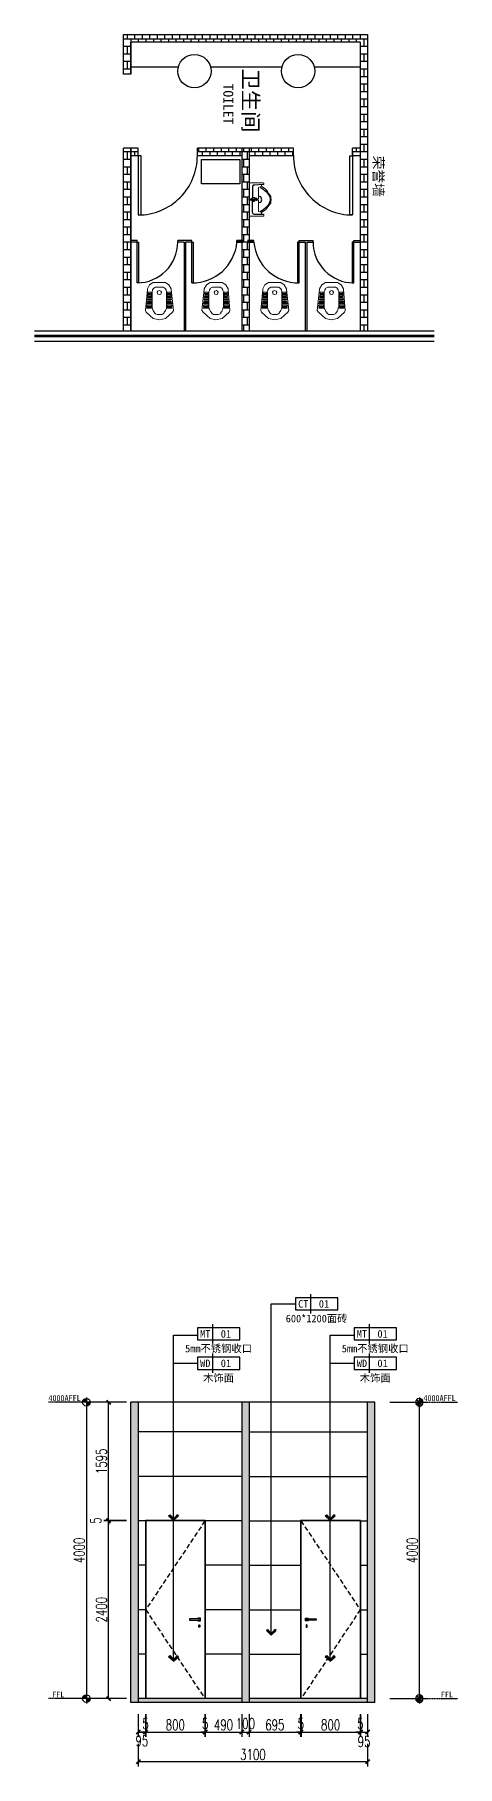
# Model space of a CAD drawing. Header units: millimetres. Extents: x 5625199 to 7433318, y -3316392 to -2552493.
# Drawn here: x 6576270 to 6581985, y -2677437 to -2654065 of the extents above; entities that cross this region are included whole.
import ezdxf
from ezdxf.enums import TextEntityAlignment as Align

# ---------------------------------------------------------------- set-up
doc = ezdxf.new("R2010")
doc.units = ezdxf.units.MM
doc.header["$PDMODE"] = 35
doc.header["$PDSIZE"] = -10
doc.linetypes.add('DASHED', pattern=[19.05, 12.7, -6.35])
doc.linetypes.add('M-CENTER', pattern=[11.25, 7.5, -1.25, 1.25, -1.25])
for name, color, linetype in [('155', 155, 'Continuous'), ('DIM', 7, 'Continuous'), ('PL-固定家具', 155, 'Continuous'), ('PL-文字标注', 2, 'Continuous'), ('PL-新建墙体', 5, 'Continuous'), ('PL-活动家具', 15, 'Continuous'), ('PL-门', 4, 'Continuous')]:
    doc.layers.add(name, color=color, linetype=linetype)
doc.styles.add('03.YBC-宋体2.5', font='', dxfattribs={"width": 0.8, "height": 2.5})
doc.styles.add('dop-S', font='')
doc.styles.add('标注-尺寸', font='simplex.shx', dxfattribs={"width": 0.7})
doc.styles.add('黑体', font='simhei.ttf')
doc.styles.get('03.YBC-宋体2.5').set_extended_font_data('SimSun')
doc.styles.get('dop-S').set_extended_font_data('SimSun')
doc.dimstyles.new('90', dxfattribs={"dimscale": 0.9, "dimtxt": 150, "dimasz": 50, "dimexe": 120, "dimexo": 150, "dimgap": 30, "dimtad": 1, "dimdec": 0, "dimrnd": 5, "dimdsep": 46, "dimtxsty": '标注-尺寸', "dimblk": 'ARCHTICK', "dimcen": 0.2, "dimclrd": 8, "dimclre": 8, "dimclrt": 2, "dimadec": 0, "dimazin": 0, "dimtfac": 1, "dimtdec": 0, "dimtmove": 2, "dimatfit": 3, "dimldrblk": 'ccccc', "dimfxl": 300, "dimfxlon": 1, "dimtolj": 1, "dimtzin": 0, "dimarcsym": 0})
doc.dimstyles.new('副本 100', dxfattribs={"dimscale": 0.8, "dimtxt": 180, "dimasz": 70, "dimexe": 80, "dimexo": 100, "dimgap": 30, "dimtad": 1, "dimdec": 0, "dimrnd": 5, "dimdsep": 46, "dimtxsty": '标注-尺寸', "dimblk": 'ARCHTICK', "dimcen": 0.2, "dimdle": 5, "dimclrd": 8, "dimclre": 8, "dimclrt": 2, "dimadec": 0, "dimazin": 0, "dimtfac": 1, "dimtdec": 0, "dimtmove": 2, "dimatfit": 3, "dimldrblk": 'ccccc', "dimfxl": 300, "dimfxlon": 1, "dimtolj": 1, "dimtzin": 0, "dimarcsym": 0})
pattern_1 = [(45, (700150.51, -417409.755), (-5.303300859, 5.303300859), []), (50, (700150.51, -417409.755), (21.51780548, -1.88256405), [2.25, -24.75]), (355, (700150.51, -417409.755), (-4.16254001, 22.56576401), [1.8, -19.8]), (100.4514, (700152.303, -417409.912), (17.35528145, 20.68318626), [1.9122057, -21.03426336]), (46.1842, (700150.51, -417403.755), (32.01723146, -4.96557043), [3.375, -37.125]), (96.6356, (700153.178, -417404.17), (28.03988117, 29.22353613), [2.86830864, -31.55139]), (351.1842, (700150.51, -417403.755), (28.03985835, 29.22355803), [2.7, -29.7]), (21, (700153.51, -417405.255), (17.907211564, -12.07856672), [2.25, -24.75]), (326, (700153.51, -417405.255), (7.29945996, 21.75450135), [1.8, -19.8]), (71.4514, (700155.002, -417406.262), (25.20667886, 9.6759149), [1.9122057, -21.03426336]), (37.5, (700150.51, -417409.755), (0.3647956595, 9.986815615), [0, -19.56, 0, -20.1, 0, -19.875]), (7.5, (700150.51, -417409.755), (7.892086123, 11.832351356), [0, -11.46, 0, -19.11, 0, -7.575]), (327.5, (700143.82, -417409.755), (16.014673085, -0.676646152), [0, -7.5, 0, -23.4, 0, -31.05]), (317.5, (700140.82, -417409.755), (17.49558508, 3.00314947), [0, -9.75, 0, -15.54, 0, -22.05])]

msp = doc.modelspace()

# ---------------------------------------------------------------- texts
at = {"layer": 'PL-文字标注', "color": 2, "style": '黑体'}
for s, height, p in [('卫生间', 211.2, (6579085.66, -2654522.24)), ('TOILET', 135.168, (6578820.04, -2654725.23)), ('荣誉墙', 135.168, (6580849.83, -2655700.3))]:
    msp.add_text(s, height=height, rotation=270, dxfattribs=at).set_placement(p)

# ---------------------------------------------------------------- blocks, each defined once
blk = doc.blocks.new('GRDRDRD')
at = {"lineweight": 9}
for points in [[(5100139, -2518955), (5099855, -2518987)], [(5100139, -2518955), (5100163, -2518971)], [(5100163, -2518971), (5100250, -2519066), (5100265, -2519145), (5100250, -2519231), (5100163, -2519326)], [(5099847, -2519310), (5099792, -2519279), (5099760, -2519231), (5099760, -2519145), (5099760, -2519066), (5099792, -2519018), (5099847, -2518987)], [(5099823, -2519097), (5099839, -2519073)], [(5099823, -2519200), (5099823, -2519097)], [(5099839, -2519223), (5099823, -2519200)], [(5099839, -2519073), (5099847, -2519066), (5099863, -2519058), (5099871, -2519058), (5099886, -2519050), (5100100, -2519050)], [(5099847, -2518987), (5099855, -2518987)], [(5100100, -2519050), (5100107, -2519050)], [(5100107, -2519050), (5100123, -2519058), (5100139, -2519066), (5100155, -2519073), (5100163, -2519081), (5100178, -2519089), (5100186, -2519097)], [(5100186, -2519200), (5100178, -2519208), (5100163, -2519216), (5100155, -2519223), (5100139, -2519231), (5100123, -2519239), (5100107, -2519239)], [(5100186, -2519097), (5100194, -2519113)], [(5100194, -2519176), (5100186, -2519200)], [(5100194, -2519176), (5100194, -2519113)], [(5100107, -2519247), (5100100, -2519247), (5099886, -2519247), (5099871, -2519239), (5099863, -2519239), (5099847, -2519231), (5099839, -2519223)], [(5100139, -2519334), (5099855, -2519310), (5099847, -2519310)], [(5100107, -2519239), (5100100, -2519247)], [(5100163, -2519326), (5100139, -2519334)]]:
    blk.add_lwpolyline(points, dxfattribs=at)
at = {"lineweight": 13}
for points in [[(5100052, -2519042), (5100036, -2519042), (5100036, -2518979), (5100052, -2518979)], [(5100084, -2519042), (5100068, -2519042), (5100068, -2518979), (5100084, -2518979)], [(5100107, -2519042), (5100100, -2519042), (5100100, -2518979), (5100107, -2518979)], [(5099894, -2519176), (5099878, -2519168), (5099871, -2519152), (5099878, -2519129), (5099894, -2519121), (5099918, -2519129), (5099926, -2519152), (5099918, -2519168)], [(5099894, -2518995), (5099910, -2518995), (5099910, -2519042), (5099894, -2519042)], [(5099926, -2518995), (5099942, -2518995), (5099942, -2519042), (5099926, -2519042)], [(5099950, -2518995), (5099965, -2518987), (5099965, -2519042), (5099950, -2519042)], [(5099981, -2518987), (5099997, -2518987), (5099997, -2519042), (5099981, -2519042)], [(5100013, -2518987), (5100021, -2518987), (5100021, -2519042), (5100013, -2519042)], [(5100084, -2519318), (5100068, -2519318), (5100068, -2519255), (5100084, -2519255)], [(5100100, -2519318), (5100100, -2519255), (5100107, -2519255), (5100107, -2519318)]]:
    blk.add_lwpolyline(points, close=True, dxfattribs=at)
for points in [[(5099894, -2519302), (5099894, -2519255), (5099910, -2519255), (5099910, -2519302)], [(5099910, -2519302), (5099894, -2519302)], [(5099926, -2519302), (5099926, -2519255), (5099942, -2519255), (5099942, -2519302)], [(5099942, -2519302), (5099926, -2519302)], [(5099950, -2519302), (5099950, -2519255), (5099965, -2519255), (5099965, -2519302)], [(5099965, -2519302), (5099950, -2519302)], [(5099981, -2519310), (5099981, -2519255), (5099997, -2519255), (5099997, -2519310)], [(5099997, -2519310), (5099981, -2519310)], [(5100013, -2519310), (5100013, -2519255), (5100021, -2519255), (5100021, -2519310)], [(5100021, -2519310), (5100013, -2519310)], [(5100036, -2519310), (5100036, -2519255), (5100052, -2519255), (5100052, -2519318), (5100036, -2519310)]]:
    blk.add_lwpolyline(points, dxfattribs=at)
blk = doc.blocks.new('SFSEEE')
at = {"lineweight": 9}
for points in [[(5103261, -2495352), (5103269, -2495352), (5103269, -2495375), (5103261, -2495375), (5103072, -2495375), (5103072, -2494925), (5103261, -2494925), (5103269, -2494933), (5103269, -2494949), (5103261, -2494949)], [(5103198, -2495139), (5103198, -2495012), (5103198, -2494989), (5103222, -2494981), (5103238, -2494973)], [(5103246, -2494949), (5103238, -2494957), (5103238, -2494965), (5103238, -2494973), (5103269, -2494996), (5103293, -2495012), (5103317, -2495036), (5103340, -2495075), (5103364, -2495107), (5103364, -2495123), (5103372, -2495154), (5103364, -2495178), (5103364, -2495202), (5103340, -2495233), (5103317, -2495265), (5103293, -2495289), (5103269, -2495304), (5103238, -2495328), (5103238, -2495336), (5103238, -2495344), (5103246, -2495352)], [(5103238, -2495328), (5103222, -2495320), (5103198, -2495312), (5103198, -2495296), (5103198, -2495162)]]:
    blk.add_lwpolyline(points, dxfattribs=at)
at = {"lineweight": 25}
for points in [[(5103072, -2495146), (5103096, -2495146), (5103104, -2495139)], [(5103104, -2495162), (5103096, -2495162), (5103072, -2495162), (5103072, -2495139)], [(5103261, -2494949), (5103143, -2494957), (5103127, -2494957), (5103119, -2494973), (5103119, -2495123)], [(5103159, -2495139), (5103159, -2495131)], [(5103167, -2495146), (5103175, -2495146), (5103182, -2495146)], [(5103182, -2495146), (5103190, -2495146), (5103190, -2495139), (5103190, -2495162), (5103190, -2495139), (5103190, -2495162), (5103182, -2495154)], [(5103198, -2495194), (5103230, -2495186), (5103246, -2495154), (5103230, -2495115), (5103198, -2495107)], [(5103222, -2494981), (5103230, -2494989), (5103261, -2495012), (5103285, -2495028), (5103301, -2495044), (5103332, -2495083), (5103348, -2495107), (5103356, -2495131), (5103356, -2495154), (5103356, -2495170), (5103348, -2495194), (5103332, -2495225), (5103301, -2495257), (5103285, -2495273), (5103261, -2495289), (5103230, -2495312), (5103222, -2495320)], [(5103261, -2495352), (5103143, -2495352), (5103127, -2495344), (5103119, -2495328), (5103119, -2495178)], [(5103159, -2495162), (5103159, -2495154)], [(5103167, -2495154), (5103175, -2495154), (5103182, -2495154)], [(5103175, -2495162), (5103175, -2495154)]]:
    blk.add_lwpolyline(points, dxfattribs=at)
for points in [[(5103072, -2495139), (5103072, -2495162), (5103072, -2495146)], [(5103127, -2495123), (5103111, -2495131), (5103104, -2495154), (5103111, -2495170), (5103127, -2495178), (5103151, -2495170), (5103159, -2495154), (5103151, -2495131)], [(5103143, -2495154), (5103135, -2495146), (5103127, -2495146), (5103119, -2495154), (5103127, -2495162), (5103135, -2495162)], [(5103175, -2495162), (5103175, -2495139), (5103167, -2495139), (5103167, -2495162)]]:
    blk.add_lwpolyline(points, close=True, dxfattribs=at)
blk = doc.blocks.new('G$C8B1EF8E9')
at = {"color": 134, "ltscale": 5}
for p, q in [((0, 87), (0, 123)), ((0, 123), (36, 123)), ((36, 87), (0, 87)), ((12, 24), (12, 5)), ((19, 27), (15, 27)), ((15, 2), (19, 2)), ((22, 5), (22, 24)), ((36, 123), (36, 114)), ((36, 96), (36, 87))]:
    blk.add_line(p, q, dxfattribs=at)
at = {"color": 134}
for p, q in [((6, 96), (6, 114)), ((6, 114), (146, 114)), ((146, 96), (6, 96)), ((10, 24), (10, 5)), ((19, 29), (15, 29)), ((15, 0), (19, 0)), ((24, 5), (24, 24)), ((146, 114), (146, 96))]:
    blk.add_line(p, q, dxfattribs=at)
for centre, start, end in [((15, 24), 90, 180), ((15, 5), 180, 270), ((19, 24), 0, 90), ((19, 5), 270, 0)]:
    blk.add_arc(centre, 5, start, end, dxfattribs=at)
at = {"color": 134, "ltscale": 5}
for centre, start, end in [((15, 24), 90, 180), ((15, 5), 180, 270), ((19, 24), 0, 90), ((19, 5), 270, 0)]:
    blk.add_arc(centre, 3, start, end, dxfattribs=at)
blk = doc.blocks.new('_ArchTick')
at = {"color": 0, "linetype": 'ByBlock', "const_width": 0.4}
blk.add_lwpolyline([(-0.5, -0.5), (0.5, 0.5)], dxfattribs=at)
blk = doc.blocks.new('*D353')
at = {"layer": '155', "color": 8, "lineweight": -2, "ltscale": 500, "transparency": 16777216}
for p, q in [((6577672, -2676733), (6577672, -2677037)), ((6577767, -2676733), (6577767, -2677037)), ((6577668, -2676973), (6577771, -2676973))]:
    blk.add_line(p, q, dxfattribs=at)
at = {"layer": 'Defpoints', "color": 0, "transparency": 16777216}
for p in [(6577672, -2676523), (6577767, -2676523), (6577767, -2676973)]:
    blk.add_point(p, dxfattribs=at)
at = {"layer": '155', "color": 8, "linetype": 'ByBlock', "lineweight": -2, "transparency": 16777216, "xscale": 56, "yscale": 56, "zscale": 56, "rotation": 180}
blk.add_blockref('_ArchTick', (6577672, -2676973), dxfattribs=at)
at = {"layer": '155', "color": 8, "linetype": 'ByBlock', "lineweight": -2, "transparency": 16777216, "xscale": 56, "yscale": 56, "zscale": 56}
blk.add_blockref('_ArchTick', (6577767, -2676973), dxfattribs=at)
at = {"layer": '155', "color": 2, "ltscale": 500, "transparency": 16777216, "insert": (6577720, -2677093), "char_height": 144, "attachment_point": 5, "style": '标注-尺寸'}
blk.add_mtext('\\A1;95', dxfattribs=at)
blk = doc.blocks.new('ccccc')
h = blk.add_hatch(color=44)
h.dxf.hatch_style = 1
h.paths.add_polyline_path([(-1.71, -1.12), (-1.35, -1.47), (0, 0), (-1.35, 1.47), (-1.71, 1.12), (-0.42, 0)])
at = {"color": 44}
for p, q in [((-0.42, 0), (-5.07, 0)), ((-1.35, 1.47), (-1.71, 1.12)), ((-1.71, 1.12), (-0.42, 0)), ((-1.71, -1.12), (-0.42, 0)), ((0, 0), (-1.35, 1.47)), ((0, 0), (-1.35, -1.47)), ((-1.35, -1.47), (-1.71, -1.12))]:
    blk.add_line(p, q, dxfattribs=at)
blk = doc.blocks.new('*D354')
at = {"layer": '155', "color": 8, "lineweight": -2, "ltscale": 500, "transparency": 16777216}
for p, q in [((6577767, -2676733), (6577767, -2677037)), ((6577772, -2676733), (6577772, -2677037)), ((6577767, -2676973), (6577711, -2676973)), ((6577763, -2676973), (6577776, -2676973)), ((6577772, -2676973), (6577828, -2676973))]:
    blk.add_line(p, q, dxfattribs=at)
at = {"layer": 'Defpoints', "color": 0, "transparency": 16777216}
for p in [(6577767, -2676523), (6577772, -2676523), (6577772, -2676973)]:
    blk.add_point(p, dxfattribs=at)
at = {"layer": '155', "color": 8, "linetype": 'ByBlock', "lineweight": -2, "transparency": 16777216, "xscale": 56, "yscale": 56, "zscale": 56}
blk.add_blockref('_ArchTick', (6577767, -2676973), dxfattribs=at)
at = {"layer": '155', "color": 8, "linetype": 'ByBlock', "lineweight": -2, "transparency": 16777216, "xscale": 56, "yscale": 56, "zscale": 56, "rotation": 180}
blk.add_blockref('_ArchTick', (6577772, -2676973), dxfattribs=at)
at = {"layer": '155', "color": 2, "ltscale": 500, "transparency": 16777216, "insert": (6577770, -2676860), "char_height": 144, "attachment_point": 5, "style": '标注-尺寸'}
blk.add_mtext('\\A1;5', dxfattribs=at)
blk = doc.blocks.new('*D355')
at = {"layer": '155', "color": 8, "lineweight": -2, "ltscale": 500, "transparency": 16777216}
for p, q in [((6577772, -2676733), (6577772, -2677037)), ((6578572, -2676733), (6578572, -2677037)), ((6577768, -2676973), (6578576, -2676973))]:
    blk.add_line(p, q, dxfattribs=at)
at = {"layer": 'Defpoints', "color": 0, "transparency": 16777216}
for p in [(6577772, -2676523), (6578572, -2676523), (6578572, -2676973)]:
    blk.add_point(p, dxfattribs=at)
at = {"layer": '155', "color": 8, "linetype": 'ByBlock', "lineweight": -2, "transparency": 16777216, "xscale": 56, "yscale": 56, "zscale": 56, "rotation": 180}
blk.add_blockref('_ArchTick', (6577772, -2676973), dxfattribs=at)
at = {"layer": '155', "color": 8, "linetype": 'ByBlock', "lineweight": -2, "transparency": 16777216, "xscale": 56, "yscale": 56, "zscale": 56}
blk.add_blockref('_ArchTick', (6578572, -2676973), dxfattribs=at)
at = {"layer": '155', "color": 2, "ltscale": 500, "transparency": 16777216, "insert": (6578172, -2676877), "char_height": 144, "attachment_point": 5, "style": '标注-尺寸'}
blk.add_mtext('\\A1;800', dxfattribs=at)
blk = doc.blocks.new('*D356')
at = {"layer": '155', "color": 8, "lineweight": -2, "ltscale": 500, "transparency": 16777216}
for p, q in [((6578572, -2676733), (6578572, -2677037)), ((6578577, -2676733), (6578577, -2677037)), ((6578572, -2676973), (6578516, -2676973)), ((6578568, -2676973), (6578581, -2676973)), ((6578577, -2676973), (6578633, -2676973))]:
    blk.add_line(p, q, dxfattribs=at)
at = {"layer": 'Defpoints', "color": 0, "transparency": 16777216}
for p in [(6578572, -2676523), (6578577, -2676523), (6578577, -2676973)]:
    blk.add_point(p, dxfattribs=at)
at = {"layer": '155', "color": 8, "linetype": 'ByBlock', "lineweight": -2, "transparency": 16777216, "xscale": 56, "yscale": 56, "zscale": 56}
blk.add_blockref('_ArchTick', (6578572, -2676973), dxfattribs=at)
at = {"layer": '155', "color": 8, "linetype": 'ByBlock', "lineweight": -2, "transparency": 16777216, "xscale": 56, "yscale": 56, "zscale": 56, "rotation": 180}
blk.add_blockref('_ArchTick', (6578577, -2676973), dxfattribs=at)
at = {"layer": '155', "color": 2, "ltscale": 500, "transparency": 16777216, "insert": (6578575, -2676860), "char_height": 144, "attachment_point": 5, "style": '标注-尺寸'}
blk.add_mtext('\\A1;5', dxfattribs=at)
blk = doc.blocks.new('*D357')
at = {"layer": '155', "color": 8, "lineweight": -2, "ltscale": 500, "transparency": 16777216}
for p, q in [((6578577, -2676733), (6578577, -2677037)), ((6579069, -2676733), (6579069, -2677037)), ((6578573, -2676973), (6579073, -2676973))]:
    blk.add_line(p, q, dxfattribs=at)
at = {"layer": 'Defpoints', "color": 0, "transparency": 16777216}
for p in [(6578577, -2676523), (6579069, -2676523), (6579069, -2676973)]:
    blk.add_point(p, dxfattribs=at)
at = {"layer": '155', "color": 8, "linetype": 'ByBlock', "lineweight": -2, "transparency": 16777216, "xscale": 56, "yscale": 56, "zscale": 56, "rotation": 180}
blk.add_blockref('_ArchTick', (6578577, -2676973), dxfattribs=at)
at = {"layer": '155', "color": 8, "linetype": 'ByBlock', "lineweight": -2, "transparency": 16777216, "xscale": 56, "yscale": 56, "zscale": 56}
blk.add_blockref('_ArchTick', (6579069, -2676973), dxfattribs=at)
at = {"layer": '155', "color": 2, "ltscale": 500, "transparency": 16777216, "insert": (6578823, -2676877), "char_height": 144, "attachment_point": 5, "style": '标注-尺寸'}
blk.add_mtext('\\A1;490', dxfattribs=at)
blk = doc.blocks.new('*D358')
at = {"layer": '155', "color": 8, "lineweight": -2, "ltscale": 500, "transparency": 16777216}
for p, q in [((6579069, -2676733), (6579069, -2677037)), ((6579169, -2676733), (6579169, -2677037)), ((6579065, -2676973), (6579173, -2676973))]:
    blk.add_line(p, q, dxfattribs=at)
at = {"layer": 'Defpoints', "color": 0, "transparency": 16777216}
for p in [(6579069, -2676523), (6579169, -2676523), (6579169, -2676973)]:
    blk.add_point(p, dxfattribs=at)
at = {"layer": '155', "color": 8, "linetype": 'ByBlock', "lineweight": -2, "transparency": 16777216, "xscale": 56, "yscale": 56, "zscale": 56, "rotation": 180}
blk.add_blockref('_ArchTick', (6579069, -2676973), dxfattribs=at)
at = {"layer": '155', "color": 8, "linetype": 'ByBlock', "lineweight": -2, "transparency": 16777216, "xscale": 56, "yscale": 56, "zscale": 56}
blk.add_blockref('_ArchTick', (6579169, -2676973), dxfattribs=at)
at = {"layer": '155', "color": 2, "ltscale": 500, "transparency": 16777216, "insert": (6579119, -2676860), "char_height": 144, "attachment_point": 5, "style": '标注-尺寸'}
blk.add_mtext('\\A1;100', dxfattribs=at)
blk = doc.blocks.new('*D359')
at = {"layer": '155', "color": 8, "lineweight": -2, "ltscale": 500, "transparency": 16777216}
for p, q in [((6579169, -2676733), (6579169, -2677037)), ((6579866, -2676733), (6579866, -2677037)), ((6579165, -2676973), (6579870, -2676973))]:
    blk.add_line(p, q, dxfattribs=at)
at = {"layer": 'Defpoints', "color": 0, "transparency": 16777216}
for p in [(6579169, -2676523), (6579866, -2676523), (6579866, -2676973)]:
    blk.add_point(p, dxfattribs=at)
at = {"layer": '155', "color": 8, "linetype": 'ByBlock', "lineweight": -2, "transparency": 16777216, "xscale": 56, "yscale": 56, "zscale": 56, "rotation": 180}
blk.add_blockref('_ArchTick', (6579169, -2676973), dxfattribs=at)
at = {"layer": '155', "color": 8, "linetype": 'ByBlock', "lineweight": -2, "transparency": 16777216, "xscale": 56, "yscale": 56, "zscale": 56}
blk.add_blockref('_ArchTick', (6579866, -2676973), dxfattribs=at)
at = {"layer": '155', "color": 2, "ltscale": 500, "transparency": 16777216, "insert": (6579517, -2676877), "char_height": 144, "attachment_point": 5, "style": '标注-尺寸'}
blk.add_mtext('\\A1;695', dxfattribs=at)
blk = doc.blocks.new('*D360')
at = {"layer": '155', "color": 8, "lineweight": -2, "ltscale": 500, "transparency": 16777216}
for p, q in [((6579866, -2676733), (6579866, -2677037)), ((6579871, -2676733), (6579871, -2677037)), ((6579866, -2676973), (6579810, -2676973)), ((6579862, -2676973), (6579875, -2676973)), ((6579871, -2676973), (6579927, -2676973))]:
    blk.add_line(p, q, dxfattribs=at)
at = {"layer": 'Defpoints', "color": 0, "transparency": 16777216}
for p in [(6579866, -2676523), (6579871, -2676523), (6579871, -2676973)]:
    blk.add_point(p, dxfattribs=at)
at = {"layer": '155', "color": 8, "linetype": 'ByBlock', "lineweight": -2, "transparency": 16777216, "xscale": 56, "yscale": 56, "zscale": 56}
blk.add_blockref('_ArchTick', (6579866, -2676973), dxfattribs=at)
at = {"layer": '155', "color": 8, "linetype": 'ByBlock', "lineweight": -2, "transparency": 16777216, "xscale": 56, "yscale": 56, "zscale": 56, "rotation": 180}
blk.add_blockref('_ArchTick', (6579871, -2676973), dxfattribs=at)
at = {"layer": '155', "color": 2, "ltscale": 500, "transparency": 16777216, "insert": (6579868, -2676860), "char_height": 144, "attachment_point": 5, "style": '标注-尺寸'}
blk.add_mtext('\\A1;5', dxfattribs=at)
blk = doc.blocks.new('*D361')
at = {"layer": '155', "color": 8, "lineweight": -2, "ltscale": 500, "transparency": 16777216}
for p, q in [((6579871, -2676733), (6579871, -2677037)), ((6580671, -2676733), (6580671, -2677037)), ((6579867, -2676973), (6580675, -2676973))]:
    blk.add_line(p, q, dxfattribs=at)
at = {"layer": 'Defpoints', "color": 0, "transparency": 16777216}
for p in [(6579871, -2676523), (6580671, -2676523), (6580671, -2676973)]:
    blk.add_point(p, dxfattribs=at)
at = {"layer": '155', "color": 8, "linetype": 'ByBlock', "lineweight": -2, "transparency": 16777216, "xscale": 56, "yscale": 56, "zscale": 56, "rotation": 180}
blk.add_blockref('_ArchTick', (6579871, -2676973), dxfattribs=at)
at = {"layer": '155', "color": 8, "linetype": 'ByBlock', "lineweight": -2, "transparency": 16777216, "xscale": 56, "yscale": 56, "zscale": 56}
blk.add_blockref('_ArchTick', (6580671, -2676973), dxfattribs=at)
at = {"layer": '155', "color": 2, "ltscale": 500, "transparency": 16777216, "insert": (6580271, -2676877), "char_height": 144, "attachment_point": 5, "style": '标注-尺寸'}
blk.add_mtext('\\A1;800', dxfattribs=at)
blk = doc.blocks.new('*D362')
at = {"layer": '155', "color": 8, "lineweight": -2, "ltscale": 500, "transparency": 16777216}
for p, q in [((6580671, -2676733), (6580671, -2677037)), ((6580676, -2676733), (6580676, -2677037)), ((6580671, -2676973), (6580615, -2676973)), ((6580667, -2676973), (6580680, -2676973)), ((6580676, -2676973), (6580732, -2676973))]:
    blk.add_line(p, q, dxfattribs=at)
at = {"layer": 'Defpoints', "color": 0, "transparency": 16777216}
for p in [(6580671, -2676523), (6580676, -2676523), (6580676, -2676973)]:
    blk.add_point(p, dxfattribs=at)
at = {"layer": '155', "color": 8, "linetype": 'ByBlock', "lineweight": -2, "transparency": 16777216, "xscale": 56, "yscale": 56, "zscale": 56}
blk.add_blockref('_ArchTick', (6580671, -2676973), dxfattribs=at)
at = {"layer": '155', "color": 8, "linetype": 'ByBlock', "lineweight": -2, "transparency": 16777216, "xscale": 56, "yscale": 56, "zscale": 56, "rotation": 180}
blk.add_blockref('_ArchTick', (6580676, -2676973), dxfattribs=at)
at = {"layer": '155', "color": 2, "ltscale": 500, "transparency": 16777216, "insert": (6580673, -2676860), "char_height": 144, "attachment_point": 5, "style": '标注-尺寸'}
blk.add_mtext('\\A1;5', dxfattribs=at)
blk = doc.blocks.new('*D363')
at = {"layer": '155', "color": 8, "lineweight": -2, "ltscale": 500, "transparency": 16777216}
for p, q in [((6580676, -2676733), (6580676, -2677037)), ((6580771, -2676733), (6580771, -2677037)), ((6580672, -2676973), (6580775, -2676973))]:
    blk.add_line(p, q, dxfattribs=at)
at = {"layer": 'Defpoints', "color": 0, "transparency": 16777216}
for p in [(6580676, -2676523), (6580771, -2676523), (6580771, -2676973)]:
    blk.add_point(p, dxfattribs=at)
at = {"layer": '155', "color": 8, "linetype": 'ByBlock', "lineweight": -2, "transparency": 16777216, "xscale": 56, "yscale": 56, "zscale": 56, "rotation": 180}
blk.add_blockref('_ArchTick', (6580676, -2676973), dxfattribs=at)
at = {"layer": '155', "color": 8, "linetype": 'ByBlock', "lineweight": -2, "transparency": 16777216, "xscale": 56, "yscale": 56, "zscale": 56}
blk.add_blockref('_ArchTick', (6580771, -2676973), dxfattribs=at)
at = {"layer": '155', "color": 2, "ltscale": 500, "transparency": 16777216, "insert": (6580723, -2677103), "char_height": 144, "attachment_point": 5, "style": '标注-尺寸'}
blk.add_mtext('\\A1;95', dxfattribs=at)
blk = doc.blocks.new('*D382')
at = {"layer": '155', "color": 8, "lineweight": -2, "ltscale": 500, "transparency": 16777216}
for p, q in [((6577672, -2677133), (6577672, -2677437)), ((6580771, -2677133), (6580771, -2677437)), ((6577668, -2677373), (6580775, -2677373))]:
    blk.add_line(p, q, dxfattribs=at)
at = {"layer": 'Defpoints', "color": 0, "transparency": 16777216}
for p in [(6577672, -2676573), (6580771, -2676523), (6580771, -2677373)]:
    blk.add_point(p, dxfattribs=at)
at = {"layer": '155', "color": 8, "linetype": 'ByBlock', "lineweight": -2, "transparency": 16777216, "xscale": 56, "yscale": 56, "zscale": 56, "rotation": 180}
blk.add_blockref('_ArchTick', (6577672, -2677373), dxfattribs=at)
at = {"layer": '155', "color": 8, "linetype": 'ByBlock', "lineweight": -2, "transparency": 16777216, "xscale": 56, "yscale": 56, "zscale": 56}
blk.add_blockref('_ArchTick', (6580771, -2677373), dxfattribs=at)
at = {"layer": '155', "color": 2, "ltscale": 500, "transparency": 16777216, "insert": (6579221, -2677277), "char_height": 144, "attachment_point": 5, "style": '标注-尺寸'}
blk.add_mtext('\\A1;3100', dxfattribs=at)
blk = doc.blocks.new('子标高')
h = blk.add_hatch(color=256)
edge = h.paths.add_edge_path()
edge.add_arc((-600, 0), 51, 89.7288, 180.2712, ccw=False)
edge.add_line((-600, 51), (-600, 0))
edge.add_line((-600, 0), (-651, 0))
edge = h.paths.add_edge_path()
edge.add_arc((-600, 0), 51, -90.2712, 0.2712, ccw=False)
edge.add_line((-600, -51), (-600, 0))
edge.add_line((-600, 0), (-549, 0))
at = {"linetype": 'M-CENTER', "ltscale": 0.5}
blk.add_line((-710, 0), (-1114, 0), dxfattribs=at)
for p, q in [((-200, 0), (-710, 0)), ((-600, 64), (-600, -64))]:
    blk.add_line(p, q)
at = {"color": 5}
blk.add_circle((-600, 0), 51.2, dxfattribs=at)
at = {"style": 'dop-S'}
blk.add_attdef('标高', (-1232, 16), '', height=100, dxfattribs=at)
blk = doc.blocks.new('母标高')
h = blk.add_hatch(color=256)
edge = h.paths.add_edge_path()
edge.add_arc((-600, 0), 51, 89.7288, 180.2712, ccw=False)
edge.add_line((-600, 51), (-600, 0))
edge.add_line((-600, 0), (-651, 0))
edge = h.paths.add_edge_path()
edge.add_arc((-600, 0), 51, -90.2712, 0.2712, ccw=False)
edge.add_line((-600, -51), (-600, 0))
edge.add_line((-600, 0), (-549, 0))
at = {"linetype": 'M-CENTER', "ltscale": 0.5}
blk.add_line((-710, 0), (-1114, 0), dxfattribs=at)
for p, q in [((-200, 0), (-710, 0)), ((-600, 64), (-600, -64))]:
    blk.add_line(p, q)
at = {"color": 5}
blk.add_circle((-600, 0), 51.2, dxfattribs=at)
at = {"style": 'dop-S'}
blk.add_attdef('标高', (-1104, 16), '', height=100, dxfattribs=at)
blk = doc.blocks.new('*D592')
at = {"layer": '155', "color": 8, "lineweight": -2, "ltscale": 500, "transparency": 16777216}
for p, q in [((6577510, -2674123), (6577206, -2674123)), ((6577270, -2676527), (6577270, -2674119)), ((6577510, -2676523), (6577206, -2676523))]:
    blk.add_line(p, q, dxfattribs=at)
at = {"layer": 'Defpoints', "color": 0, "transparency": 16777216}
for p in [(6577270, -2674123), (6578138, -2674123), (6578138, -2676523)]:
    blk.add_point(p, dxfattribs=at)
at = {"layer": '155', "color": 8, "linetype": 'ByBlock', "lineweight": -2, "transparency": 16777216, "xscale": 56, "yscale": 56, "zscale": 56}
for p, rotation in [((6577270, -2674123), 90), ((6577270, -2676523), 270)]:
    blk.add_blockref('_ArchTick', p, dxfattribs=dict(at, rotation=rotation))
at = {"layer": '155', "color": 2, "ltscale": 500, "transparency": 16777216, "insert": (6577174, -2675323), "char_height": 144, "attachment_point": 5, "rotation": 90, "style": '标注-尺寸'}
blk.add_mtext('\\A1;2400', dxfattribs=at)
blk = doc.blocks.new('*D593')
at = {"layer": '155', "color": 8, "lineweight": -2, "ltscale": 500, "transparency": 16777216}
for p, q in [((6577510, -2674118), (6577206, -2674118)), ((6577510, -2674123), (6577206, -2674123)), ((6577270, -2674118), (6577270, -2674062)), ((6577270, -2674127), (6577270, -2674114)), ((6577270, -2674123), (6577270, -2674179))]:
    blk.add_line(p, q, dxfattribs=at)
at = {"layer": 'Defpoints', "color": 0, "transparency": 16777216}
for p in [(6577270, -2674118), (6577973, -2674118), (6578138, -2674123)]:
    blk.add_point(p, dxfattribs=at)
at = {"layer": '155', "color": 8, "linetype": 'ByBlock', "lineweight": -2, "transparency": 16777216, "xscale": 56, "yscale": 56, "zscale": 56}
for p, rotation in [((6577270, -2674118), 270), ((6577270, -2674123), 90)]:
    blk.add_blockref('_ArchTick', p, dxfattribs=dict(at, rotation=rotation))
at = {"layer": '155', "color": 2, "ltscale": 500, "transparency": 16777216, "insert": (6577098, -2674120), "char_height": 144, "attachment_point": 5, "rotation": 90, "style": '标注-尺寸'}
blk.add_mtext('\\A1;5', dxfattribs=at)
blk = doc.blocks.new('*D594')
at = {"layer": '155', "color": 8, "lineweight": -2, "ltscale": 500, "transparency": 16777216}
for p, q in [((6577510, -2672523), (6577206, -2672523)), ((6577270, -2674122), (6577270, -2672519)), ((6577510, -2674118), (6577206, -2674118))]:
    blk.add_line(p, q, dxfattribs=at)
at = {"layer": 'Defpoints', "color": 0, "transparency": 16777216}
for p in [(6577270, -2672523), (6577973, -2672523), (6577973, -2674118)]:
    blk.add_point(p, dxfattribs=at)
at = {"layer": '155', "color": 8, "linetype": 'ByBlock', "lineweight": -2, "transparency": 16777216, "xscale": 56, "yscale": 56, "zscale": 56}
for p, rotation in [((6577270, -2672523), 90), ((6577270, -2674118), 270)]:
    blk.add_blockref('_ArchTick', p, dxfattribs=dict(at, rotation=rotation))
at = {"layer": '155', "color": 2, "ltscale": 500, "transparency": 16777216, "insert": (6577174, -2673320), "char_height": 144, "attachment_point": 5, "rotation": 90, "style": '标注-尺寸'}
blk.add_mtext('\\A1;1595', dxfattribs=at)
blk = doc.blocks.new('*D595')
at = {"layer": '155', "color": 8, "lineweight": -2, "ltscale": 500, "transparency": 16777216}
for p, q in [((6577210, -2672523), (6576906, -2672523)), ((6576970, -2672519), (6576970, -2676527)), ((6577210, -2676523), (6576906, -2676523))]:
    blk.add_line(p, q, dxfattribs=at)
at = {"layer": 'Defpoints', "color": 0, "transparency": 16777216}
for p in [(6577973, -2672523), (6576970, -2676523), (6577917, -2676523)]:
    blk.add_point(p, dxfattribs=at)
at = {"layer": '155', "color": 8, "linetype": 'ByBlock', "lineweight": -2, "transparency": 16777216, "xscale": 56, "yscale": 56, "zscale": 56}
for p, rotation in [((6576970, -2672523), 90), ((6576970, -2676523), 270)]:
    blk.add_blockref('_ArchTick', p, dxfattribs=dict(at, rotation=rotation))
at = {"layer": '155', "color": 2, "ltscale": 500, "transparency": 16777216, "insert": (6576874, -2674523), "char_height": 144, "attachment_point": 5, "rotation": 90, "style": '标注-尺寸'}
blk.add_mtext('\\A1;4000', dxfattribs=at)
blk = doc.blocks.new('*D596')
at = {"layer": '155', "color": 8, "lineweight": -2, "ltscale": 500, "transparency": 16777216}
for p, q in [((6581231, -2672523), (6581535, -2672523)), ((6581471, -2676527), (6581471, -2672519)), ((6581231, -2676523), (6581535, -2676523))]:
    blk.add_line(p, q, dxfattribs=at)
at = {"layer": 'Defpoints', "color": 0, "transparency": 16777216}
for p in [(6580447, -2672523), (6581471, -2672523), (6580447, -2676523)]:
    blk.add_point(p, dxfattribs=at)
at = {"layer": '155', "color": 8, "linetype": 'ByBlock', "lineweight": -2, "transparency": 16777216, "xscale": 56, "yscale": 56, "zscale": 56}
for p, rotation in [((6581471, -2672523), 90), ((6581471, -2676523), 270)]:
    blk.add_blockref('_ArchTick', p, dxfattribs=dict(at, rotation=rotation))
at = {"layer": '155', "color": 2, "ltscale": 500, "transparency": 16777216, "insert": (6581375, -2674523), "char_height": 144, "attachment_point": 5, "rotation": 90, "style": '标注-尺寸'}
blk.add_mtext('\\A1;4000', dxfattribs=at)
blk = doc.blocks.new('*U604')
at = {"color": 50}
blk.add_line((-9, 3.2), (-9, -3.2), dxfattribs=at)
at = {"color": 150}
blk.add_lwpolyline([(-14, 2), (-14, -2), (0, -2), (0, 2)], close=True, dxfattribs=at)
at = {"color": 50, "style": '03.YBC-宋体2.5', "flags": 8}
for tag, p in [('PT', (-11.41, -0.02)), ('01', (-4.56, -0.02)), ('材料名称', (-7, -4.85))]:
    blk.add_attdef(tag, text='', height=2.5, dxfattribs=at).set_placement(p, align=Align.MIDDLE_CENTER)

# ---------------------------------------------------------------- dimensions: what is measured, and where the dimension line sits
at = {"layer": '155', "ltscale": 500}
for base, p1, p2, picture, middle in [((6576970.29, -2676522.72), (6577973.38, -2672522.72), (6577917.03, -2676522.72), '*D595', (6576874.29, -2674522.72)), ((6577270.29, -2672522.72), (6577973.38, -2674117.72), (6577973.38, -2672522.72), '*D594', (6577174.29, -2673320.22)), ((6581470.66, -2672522.72), (6580446.68, -2676522.72), (6580446.68, -2672522.72), '*D596', (6581374.66, -2674522.72)), ((6577270.29, -2674117.72), (6578138.05, -2674122.72), (6577973.38, -2674117.72), '*D593', (6577098.29, -2674120.22)), ((6577270.29, -2674122.72), (6578138.05, -2676522.72), (6578138.05, -2674122.72), '*D592', (6577174.29, -2675322.72))]:
    dim = msp.add_linear_dim(base=base, p1=p1, p2=p2, angle=90, dimstyle='副本 100', dxfattribs=at)
    dim.commit()
    dim.dimension.update_dxf_attribs({"geometry": picture, "text_midpoint": middle})
for base, p1, p2, picture, middle in [((6577767.15, -2676972.72), (6577672.39, -2676522.72), (6577767.15, -2676522.72), '*D353', (6577719.77, -2677093.37)), ((6577772.15, -2676972.72), (6577767.15, -2676522.72), (6577772.15, -2676522.72), '*D354', (6577769.65, -2676860.1)), ((6578577.15, -2676972.72), (6578572.15, -2676522.72), (6578577.15, -2676522.72), '*D356', (6578574.65, -2676860.1)), ((6579169.37, -2676972.72), (6579069.37, -2676522.72), (6579169.37, -2676522.72), '*D358', (6579119.37, -2676860.1)), ((6579870.56, -2676972.72), (6579865.55, -2676522.72), (6579870.56, -2676522.72), '*D360', (6579868.06, -2676860.1)), ((6580770.55, -2676972.72), (6580675.55, -2676522.72), (6580770.55, -2676522.72), '*D363', (6580723.05, -2677102.66)), ((6580675.55, -2676972.72), (6580670.55, -2676522.72), (6580675.55, -2676522.72), '*D362', (6580673.05, -2676860.1))]:
    dim = msp.add_linear_dim(base=base, p1=p1, p2=p2, dimstyle='副本 100', dxfattribs=at)
    dim.commit()
    dim.dimension.update_dxf_attribs({"geometry": picture, "text_midpoint": middle, "dimtype": 160})
for base, p1, p2, picture, middle in [((6580770.55, -2677372.72), (6577672.39, -2676572.72), (6580770.55, -2676522.72), '*D382', (6579221.47, -2677276.72)), ((6578572.15, -2676972.72), (6577772.15, -2676522.72), (6578572.15, -2676522.72), '*D355', (6578172.15, -2676876.72)), ((6579069.37, -2676972.72), (6578577.15, -2676522.72), (6579069.37, -2676522.72), '*D357', (6578823.26, -2676876.72)), ((6579865.55, -2676972.72), (6579169.37, -2676522.72), (6579865.55, -2676522.72), '*D359', (6579517.46, -2676876.72)), ((6580670.55, -2676972.72), (6579870.56, -2676522.72), (6580670.55, -2676522.72), '*D361', (6580270.56, -2676876.72))]:
    dim = msp.add_linear_dim(base=base, p1=p1, p2=p2, dimstyle='副本 100', dxfattribs=at)
    dim.commit()
    dim.dimension.update_dxf_attribs({"geometry": picture, "text_midpoint": middle})

# ---------------------------------------------------------------- hatches: boundary and pattern name
at = {"layer": '155', "ltscale": 500}
h = msp.add_hatch(dxfattribs=at)
h.set_pattern_fill('钢筋混凝土', color=250, scale=3)
h.set_pattern_definition(pattern_1)
h.paths.add_polyline_path([(6577570.29, -2672522.72), (6577570.29, -2676572.72), (6577672.39, -2676572.72), (6577672.39, -2672522.72)])
h = msp.add_hatch(dxfattribs=at)
h.set_pattern_fill('钢筋混凝土', color=250, scale=3)
h.set_pattern_definition([(45, (700150.51, -417409.755), (-5.303300859, 5.303300859), []), (50, (700150.51, -417409.755), (21.51780548, -1.88256405), [2.25, -24.75]), (355, (700150.51, -417409.755), (-4.16254001, 22.56576401), [1.8, -19.8]), (100.4514, (700152.303, -417409.912), (17.35528145, 20.68318626), [1.9122057, -21.03426336]), (46.1842, (700150.51, -417403.755), (32.01723146, -4.96557043), [3.375, -37.125]), (96.6356, (700153.178, -417404.17), (28.03988117, 29.22353613), [2.86830864, -31.55139]), (351.1842, (700150.51, -417403.755), (28.03985835, 29.22355803), [2.7, -29.7]), (21, (700153.51, -417405.255), (17.907211564, -12.07856672), [2.25, -24.75]), (326, (700153.51, -417405.255), (7.29945996, 21.75450135), [1.8, -19.8]), (71.4514, (700155.002, -417406.262), (25.20667886, 9.6759149), [1.9122057, -21.03426336]), (37.5, (700150.51, -417409.755), (0.3647956595, 9.986815615), [0, -19.56, 0, -20.1, 0, -19.875]), (7.5, (700150.51, -417409.755), (7.892086123, 11.832351356), [0, -11.46, 0, -19.11, 0, -7.575]), (327.5, (700143.82, -417409.755), (16.014673085, -0.676646152), [0, -7.5, 0, -23.4, 0, -31.05]), (317.5, (700140.82, -417409.755), (17.49558508, 3.00314947), [0, -9.75, 0, -15.54, 0, -22.05])])
h.paths.add_polyline_path([(6579169.37, -2672522.72), (6579069.37, -2672522.72), (6579069.37, -2676522.72), (6579069.37, -2676572.72), (6579169.37, -2676572.72), (6579169.37, -2676522.72)])
h = msp.add_hatch(dxfattribs=at)
h.set_pattern_fill('钢筋混凝土', color=250, scale=3)
h.set_pattern_definition(pattern_1)
h.paths.add_polyline_path([(6580770.55, -2676572.72), (6580870.66, -2676572.72), (6580870.66, -2672522.72), (6580770.55, -2672522.72), (6580770.55, -2676522.72)])
h = msp.add_hatch(color=250, dxfattribs=at)
h.dxf.hatch_style = 1
h.paths.add_polyline_path([(6577672.39, -2676572.72), (6579069.37, -2676572.72), (6579069.37, -2676522.72), (6577672.39, -2676522.72)])
h.paths.add_polyline_path([(6579169.37, -2676572.72), (6580770.55, -2676572.72), (6580770.55, -2676522.72), (6579169.37, -2676522.72)])
at = {"layer": 'PL-新建墙体'}
h = msp.add_hatch(dxfattribs=at)
h.set_pattern_fill('AR-B88', color=250, scale=0.5, angle=360)
h.set_pattern_definition([(360, (8756589.91, 2995550.79), (2e-14, 101.6), []), (90, (8756589.91, 2995550.79), (-50.8, 101.6), [101.6, -101.6])])
h.paths.add_polyline_path([(6580770.55, -2658065.33), (6580770.57, -2654065.16), (6577470.18, -2654065.16), (6577470.18, -2654599.37), (6577570.29, -2654599.37), (6577570.29, -2654165.37), (6580668.46, -2654165.37), (6580668.44, -2658065.33)])
h.paths.add_polyline_path([(6579169.37, -2658065.33), (6579169.37, -2655599.37), (6579069.37, -2655599.37), (6579069.37, -2658065.33)])
h.paths.add_polyline_path([(6579169.37, -2655699.37), (6579768.69, -2655699.37), (6579768.69, -2655599.37), (6579169.37, -2655599.37)])
h.paths.add_polyline_path([(6579069.37, -2655599.37), (6578470.28, -2655599.37), (6578470.28, -2655699.37), (6579069.37, -2655699.37)])
h.paths.add_polyline_path([(6580668.45, -2655699.37), (6580668.45, -2655599.37), (6580568.69, -2655599.37), (6580568.69, -2655699.37), (6580668.45, -2655699.37)])
h.paths.add_polyline_path([(6577570.29, -2655699.37), (6577670.28, -2655699.37), (6577670.28, -2655599.37), (6577570.29, -2655599.37)])
h.paths.add_polyline_path([(6577570.29, -2655599.37), (6577470.18, -2655599.37), (6577470.18, -2658065.32), (6577570.29, -2658065.32), (6577570.29, -2655699.37)])

# ---------------------------------------------------------------- linework, layer by layer
at = {"ltscale": 500}
for p, q in [((6577470.18, -2654065.16), (6579372.83, -2654065.16)), ((6577570.29, -2658065.34), (6577570.29, -2655599.37)), ((6577470.18, -2658065.34), (6577470.18, -2658065.34))]:
    msp.add_line(p, q, dxfattribs=at)
at = {"color": 250, "ltscale": 500}
for p, q in [((6581670.01, -2658065.33), (6576270.01, -2658065.33)), ((6581670.01, -2658205.33), (6576270.01, -2658205.33))]:
    msp.add_line(p, q, dxfattribs=at)
at = {"color": 3, "ltscale": 500}
for p, q in [((6581670.01, -2658125.33), (6576270.01, -2658125.33)), ((6581670.01, -2658145.33), (6576270.01, -2658145.33))]:
    msp.add_line(p, q, dxfattribs=at)
at = {"color": 8, "linetype": 'DASHED', "ltscale": 5}
for points in [[(6578572.15, -2674122.72), (6577772.15, -2675322.72), (6578572.15, -2676522.72)], [(6579870.56, -2674122.72), (6580670.55, -2675322.72), (6579870.56, -2676522.72)]]:
    msp.add_lwpolyline(points, dxfattribs=at)
at = {"layer": '155', "color": 7, "ltscale": 500}
for p, q in [((6577570.29, -2676572.72), (6577570.29, -2672522.72)), ((6580870.66, -2672522.72), (6577570.29, -2672522.72)), ((6577672.39, -2676572.72), (6577672.39, -2672522.72)), ((6579069.37, -2672522.72), (6579069.37, -2676572.72)), ((6579169.37, -2672522.72), (6579169.37, -2676572.72)), ((6580770.55, -2676572.72), (6580770.55, -2672522.72)), ((6580870.66, -2676572.72), (6580870.66, -2672522.72)), ((6580870.66, -2676572.72), (6577570.29, -2676572.72)), ((6579069.37, -2676522.72), (6577672.39, -2676522.72)), ((6580770.55, -2676522.72), (6579169.37, -2676522.72))]:
    msp.add_line(p, q, dxfattribs=at)
at = {"layer": '155', "color": 8, "ltscale": 500}
for p, q in [((6579069.37, -2672922.72), (6577670.39, -2672922.72)), ((6579169.37, -2672922.72), (6580770.55, -2672922.72)), ((6579069.37, -2673522.72), (6577670.39, -2673522.72)), ((6579169.37, -2673522.72), (6580770.55, -2673522.72)), ((6577770.39, -2674122.72), (6577670.39, -2674122.72)), ((6579069.37, -2674122.72), (6578570.39, -2674122.72)), ((6579169.37, -2674122.72), (6579870.56, -2674122.72)), ((6580670.55, -2674122.72), (6580770.55, -2674122.72)), ((6577770.39, -2674722.72), (6577670.39, -2674722.72)), ((6579069.37, -2674722.72), (6578570.39, -2674722.72)), ((6579169.37, -2674722.72), (6579870.56, -2674722.72)), ((6580670.55, -2674722.72), (6580770.55, -2674722.72)), ((6577770.39, -2675322.72), (6577670.39, -2675322.72)), ((6579069.37, -2675322.72), (6578570.39, -2675322.72)), ((6579169.37, -2675322.72), (6579870.56, -2675322.72)), ((6580670.55, -2675322.72), (6580770.55, -2675322.72)), ((6577770.39, -2675922.72), (6577670.39, -2675922.72)), ((6579069.37, -2675922.72), (6578570.39, -2675922.72)), ((6579169.37, -2675922.72), (6579870.56, -2675922.72)), ((6580670.55, -2675922.72), (6580770.55, -2675922.72))]:
    msp.add_line(p, q, dxfattribs=at)
at = {"layer": '155', "color": 4, "ltscale": 500}
for p, q in [((6578577.15, -2674117.72), (6577767.15, -2674117.72)), ((6577767.15, -2674117.72), (6577767.15, -2676522.72)), ((6578572.15, -2674122.72), (6577772.15, -2674122.72)), ((6577772.15, -2674122.72), (6577772.15, -2676522.72)), ((6578572.15, -2674122.72), (6578572.15, -2676522.72)), ((6578577.15, -2674117.72), (6578577.15, -2676522.72)), ((6580675.55, -2674117.72), (6579865.55, -2674117.72)), ((6579865.55, -2674117.72), (6579865.55, -2676522.72)), ((6580670.55, -2674122.72), (6579870.56, -2674122.72)), ((6579870.56, -2674122.72), (6579870.56, -2676522.72)), ((6580670.55, -2674122.72), (6580670.55, -2676522.72)), ((6580675.55, -2674117.72), (6580675.55, -2676522.72))]:
    msp.add_line(p, q, dxfattribs=at)
at = {"layer": 'PL-固定家具', "ltscale": 500}
for p, q in [((6577655.29, -2656845.35), (6577570.52, -2656845.35)), ((6577655.29, -2656865.35), (6577570.52, -2656865.35)), ((6577655.29, -2656865.35), (6577655.29, -2656845.35)), ((6578394.82, -2656845.35), (6578205.29, -2656845.35)), ((6578205.29, -2656865.35), (6578205.29, -2656845.35)), ((6578290.06, -2656865.35), (6578205.29, -2656865.35)), ((6578290.06, -2656865.35), (6578290.06, -2658065.35)), ((6578394.82, -2656865.35), (6578310.06, -2656865.35)), ((6578310.06, -2656865.35), (6578310.06, -2658065.35)), ((6578394.82, -2656865.35), (6578394.82, -2656845.35)), ((6579089.61, -2656845.35), (6579004.82, -2656845.35)), ((6579004.82, -2656845.35), (6579089.59, -2656845.35)), ((6579004.82, -2656865.35), (6579004.82, -2656845.35)), ((6579089.61, -2656865.35), (6579004.82, -2656865.35)), ((6579004.82, -2656865.35), (6579089.59, -2656865.35)), ((6579149.36, -2656845.35), (6579234.15, -2656845.35)), ((6579149.36, -2656865.35), (6579234.15, -2656865.35)), ((6579234.15, -2656845.35), (6579149.38, -2656845.35)), ((6579234.15, -2656865.35), (6579149.38, -2656865.35)), ((6579234.15, -2656865.35), (6579234.15, -2656845.35)), ((6579844.15, -2656845.35), (6580033.68, -2656845.35)), ((6579844.15, -2656865.35), (6579844.15, -2656845.35)), ((6579844.15, -2656865.35), (6579928.9, -2656865.35)), ((6579928.9, -2656865.35), (6579928.9, -2658065.35)), ((6579948.9, -2656865.35), (6580033.68, -2656865.35)), ((6579948.9, -2656865.35), (6579948.9, -2658065.35)), ((6580033.68, -2656865.35), (6580033.68, -2656845.35)), ((6580583.68, -2656845.35), (6580668.45, -2656845.35)), ((6580583.68, -2656865.35), (6580583.68, -2656845.35)), ((6580583.68, -2656865.35), (6580668.45, -2656865.35))]:
    msp.add_line(p, q, dxfattribs=at)
at = {"layer": 'PL-新建墙体'}
for p, q in [((6577470.18, -2654599.37), (6577470.18, -2654065.16)), ((6577470.18, -2654065.16), (6580770.57, -2654065.16)), ((6580770.57, -2654065.16), (6580770.55, -2658065.32)), ((6577570.29, -2654599.37), (6577570.29, -2654165.37)), ((6580668.46, -2654165.37), (6577570.29, -2654165.37)), ((6577570.29, -2654165.37), (6577570.29, -2654599.37)), ((6580668.46, -2654165.37), (6580668.44, -2658065.32)), ((6577570.29, -2654599.37), (6577470.18, -2654599.37)), ((6577470.18, -2658065.34), (6577470.18, -2655599.37)), ((6577570.29, -2655599.37), (6577470.18, -2655599.37)), ((6577670.28, -2655599.37), (6577570.29, -2655599.37)), ((6577570.29, -2655599.37), (6577570.29, -2658065.34)), ((6577670.28, -2655699.37), (6577570.29, -2655699.37)), ((6577670.28, -2655699.37), (6577670.28, -2655599.37)), ((6579768.69, -2655599.37), (6578470.28, -2655599.37)), ((6578470.28, -2655699.37), (6578470.28, -2655599.37)), ((6579070.19, -2655699.37), (6578470.28, -2655699.37)), ((6579069.37, -2655599.37), (6579069.37, -2658065.34)), ((6579768.69, -2655699.37), (6579168.56, -2655699.37)), ((6579169.37, -2655599.37), (6579169.37, -2658065.34)), ((6579768.69, -2655699.37), (6579768.69, -2655599.37)), ((6580668.46, -2655599.37), (6580568.69, -2655599.37)), ((6580568.69, -2655699.37), (6580568.69, -2655599.37)), ((6580668.46, -2655699.37), (6580568.69, -2655699.37))]:
    msp.add_line(p, q, dxfattribs=at)
at = {"layer": 'PL-活动家具'}
for p, q in [((6577570.29, -2654499.37), (6578212.75, -2654499.38)), ((6578647.38, -2654499.38), (6579613.38, -2654499.38)), ((6580048.01, -2654499.38), (6580668.46, -2654499.39))]:
    msp.add_line(p, q, dxfattribs=at)
msp.add_lwpolyline([(6579044.17, -2655751.04), (6579044.17, -2656077.56), (6578527.04, -2656077.56), (6578527.04, -2655751.04)], close=True, dxfattribs=at)
for centre in [(6578430.07, -2654557.68), (6579830.69, -2654557.68)]:
    msp.add_circle(centre, 225, dxfattribs=at)
at = {"layer": 'PL-门'}
for points in [[(6577670.28, -2655699.37), (6577670.28, -2656499.37), (6577710.28, -2656499.37), (6577710.28, -2655699.37)], [(6580568.69, -2655699.37), (6580568.69, -2656499.37), (6580528.69, -2656499.37), (6580528.69, -2655699.37)], [(6577675.29, -2656865.35), (6577675.29, -2657415.35), (6577655.29, -2657415.35), (6577655.29, -2656865.35)], [(6578414.82, -2656865.35), (6578414.82, -2657415.35), (6578394.82, -2657415.35), (6578394.82, -2656865.35)], [(6579824.15, -2656865.35), (6579824.15, -2657415.35), (6579844.15, -2657415.35), (6579844.15, -2656865.35)], [(6580563.68, -2656865.35), (6580563.68, -2657415.35), (6580583.68, -2657415.35), (6580583.68, -2656865.35)]]:
    msp.add_lwpolyline(points, close=True, dxfattribs=at)
at = {"layer": 'PL-门', "color": 250}
for centre, radius, start, end in [((6577670.28, -2655699.37), 800, 270, 0.141393), ((6580568.69, -2655699.37), 800, 179.858607, 270), ((6577655.29, -2656865.35), 550, 270, 0), ((6578403.23, -2656811.4), 604.01, 269.20245, 354.875677), ((6579835.74, -2656811.4), 604.01, 185.124323, 270.79755), ((6580583.68, -2656865.35), 550, 180, 270)]:
    msp.add_arc(centre, radius, start, end, dxfattribs=at)

# ---------------------------------------------------------------- block references
ref = msp.add_blockref('*U604', (6580367.32, -2671194.07), dxfattribs=dict(xscale=40.824, yscale=40.824, zscale=40.824))
ref.add_attrib('材料名称', '600*1200面砖', dxfattribs={"color": 50, "height": 102.06, "style": '03.YBC-宋体2.5'}).set_placement((6580081.56, -2671392.27), align=Align.MIDDLE_CENTER)
ref.add_attrib('01', '01', dxfattribs={"color": 50, "height": 102.06, "style": '03.YBC-宋体2.5'}).set_placement((6580181.14, -2671194.76), align=Align.MIDDLE_CENTER)
ref.add_attrib('PT', 'CT', dxfattribs={"color": 50, "height": 102.06, "style": '03.YBC-宋体2.5'}).set_placement((6579901.44, -2671194.76), align=Align.MIDDLE_CENTER)
ref = msp.add_blockref('*U604', (6579042.36, -2671599.03), dxfattribs=dict(xscale=40.824, yscale=40.824, zscale=40.824))
ref.add_attrib('材料名称', '5mm不锈钢收口', dxfattribs={"color": 50, "height": 102.06, "style": '03.YBC-宋体2.5'}).set_placement((6578756.59, -2671797.23), align=Align.MIDDLE_CENTER)
ref.add_attrib('01', '01', dxfattribs={"color": 50, "height": 102.06, "style": '03.YBC-宋体2.5'}).set_placement((6578856.18, -2671599.72), align=Align.MIDDLE_CENTER)
ref.add_attrib('PT', 'MT', dxfattribs={"color": 50, "height": 102.06, "style": '03.YBC-宋体2.5'}).set_placement((6578576.48, -2671599.72), align=Align.MIDDLE_CENTER)
ref = msp.add_blockref('*U604', (6581159.74, -2671599.03), dxfattribs=dict(xscale=40.824, yscale=40.824, zscale=40.824))
ref.add_attrib('材料名称', '5mm不锈钢收口', dxfattribs={"color": 50, "height": 102.06, "style": '03.YBC-宋体2.5'}).set_placement((6580873.97, -2671797.23), align=Align.MIDDLE_CENTER)
ref.add_attrib('01', '01', dxfattribs={"color": 50, "height": 102.06, "style": '03.YBC-宋体2.5'}).set_placement((6580973.56, -2671599.72), align=Align.MIDDLE_CENTER)
ref.add_attrib('PT', 'MT', dxfattribs={"color": 50, "height": 102.06, "style": '03.YBC-宋体2.5'}).set_placement((6580693.85, -2671599.72), align=Align.MIDDLE_CENTER)
ref = msp.add_blockref('*U604', (6579042.36, -2671996.9), dxfattribs=dict(xscale=40.824, yscale=40.824, zscale=40.824))
ref.add_attrib('材料名称', '木饰面', dxfattribs={"color": 50, "height": 102.06, "style": '03.YBC-宋体2.5'}).set_placement((6578756.59, -2672195.1), align=Align.MIDDLE_CENTER)
ref.add_attrib('01', '01', dxfattribs={"color": 50, "height": 102.06, "style": '03.YBC-宋体2.5'}).set_placement((6578856.18, -2671997.59), align=Align.MIDDLE_CENTER)
ref.add_attrib('PT', 'WD', dxfattribs={"color": 50, "height": 102.06, "style": '03.YBC-宋体2.5'}).set_placement((6578576.48, -2671997.59), align=Align.MIDDLE_CENTER)
ref = msp.add_blockref('*U604', (6581159.74, -2671996.9), dxfattribs=dict(xscale=40.824, yscale=40.824, zscale=40.824))
ref.add_attrib('材料名称', '木饰面', dxfattribs={"color": 50, "height": 102.06, "style": '03.YBC-宋体2.5'}).set_placement((6580873.97, -2672195.1), align=Align.MIDDLE_CENTER)
ref.add_attrib('01', '01', dxfattribs={"color": 50, "height": 102.06, "style": '03.YBC-宋体2.5'}).set_placement((6580973.56, -2671997.59), align=Align.MIDDLE_CENTER)
ref.add_attrib('PT', 'WD', dxfattribs={"color": 50, "height": 102.06, "style": '03.YBC-宋体2.5'}).set_placement((6580693.85, -2671997.59), align=Align.MIDDLE_CENTER)
at = {"xscale": -1}
msp.add_blockref('G$C8B1EF8E9', (6578511.62, -2675557.72), dxfattribs=at)
msp.add_blockref('G$C8B1EF8E9', (6579929.33, -2675557.72))
at = {"layer": 'PL-文字标注', "color": 4, "linetype": 'M-CENTER'}
ref = msp.add_blockref('子标高', (6577570.29, -2672522.72), dxfattribs=at)
ref.add_attrib('标高', '4000AFFL', (6576457.39, -2672506.73), dxfattribs={"layer": '0', "height": 80, "style": 'dop-S'})
ref = msp.add_blockref('子标高', (6580870.66, -2672522.72), dxfattribs=dict(at, xscale=-1))
ref.add_attrib('标高', '4000AFFL', (6581525.45, -2672506.73), dxfattribs={"layer": '0', "height": 80, "style": 'dop-S'})
ref = msp.add_blockref('母标高', (6577570.29, -2676522.72), dxfattribs=at)
ref.add_attrib('标高', 'FFL', (6576508.58, -2676506.73), dxfattribs={"layer": '0', "height": 80, "style": 'dop-S'})
ref = msp.add_blockref('母标高', (6580870.66, -2676522.72), dxfattribs=dict(at, xscale=-1))
ref.add_attrib('标高', 'FFL', (6581761.64, -2676506.73), dxfattribs={"layer": '0', "height": 80, "style": 'dop-S'})
at = {"layer": 'PL-活动家具'}
msp.add_blockref('SFSEEE', (1476097.43, -161138.67), dxfattribs=at)
at = {"layer": 'PL-活动家具', "rotation": 270}
for p in [(9097104.19, 2442351.55), (9098663.04, 2442351.55)]:
    msp.add_blockref('GRDRDRD', p, dxfattribs=at)
at = {"layer": 'PL-活动家具', "xscale": -1, "rotation": 89.99999999999997}
for p in [(4059575.93, 2442351.55), (4061134.77, 2442351.55)]:
    msp.add_blockref('GRDRDRD', p, dxfattribs=at)

msp.set_redraw_order([(e.dxf.handle, doc.entitydb.next_handle()) for e in msp.query("TEXT MTEXT ATTDEF DIMENSION ARC_DIMENSION")])  # texts and dimensions are drawn at this point

# ---------------------------------------------------------------- leaders
at = {"layer": 'DIM'}
for points in [[(6579468.57, -2675665.99), (6579468.57, -2671194.07), (6579795.79, -2671194.07)], [(6578147.84, -2674117.72), (6578147.84, -2671616.02), (6578475.05, -2671616.02)], [(6580265.22, -2674117.72), (6580265.22, -2671616.02), (6580592.43, -2671616.02)], [(6578147.84, -2676017), (6578147.84, -2671995.94), (6578475.05, -2671995.94)], [(6580265.22, -2676017), (6580265.22, -2671995.94), (6580592.43, -2671995.94)]]:
    msp.add_leader(points, dimstyle='90', dxfattribs=at)

doc.saveas('drawing.dxf')
